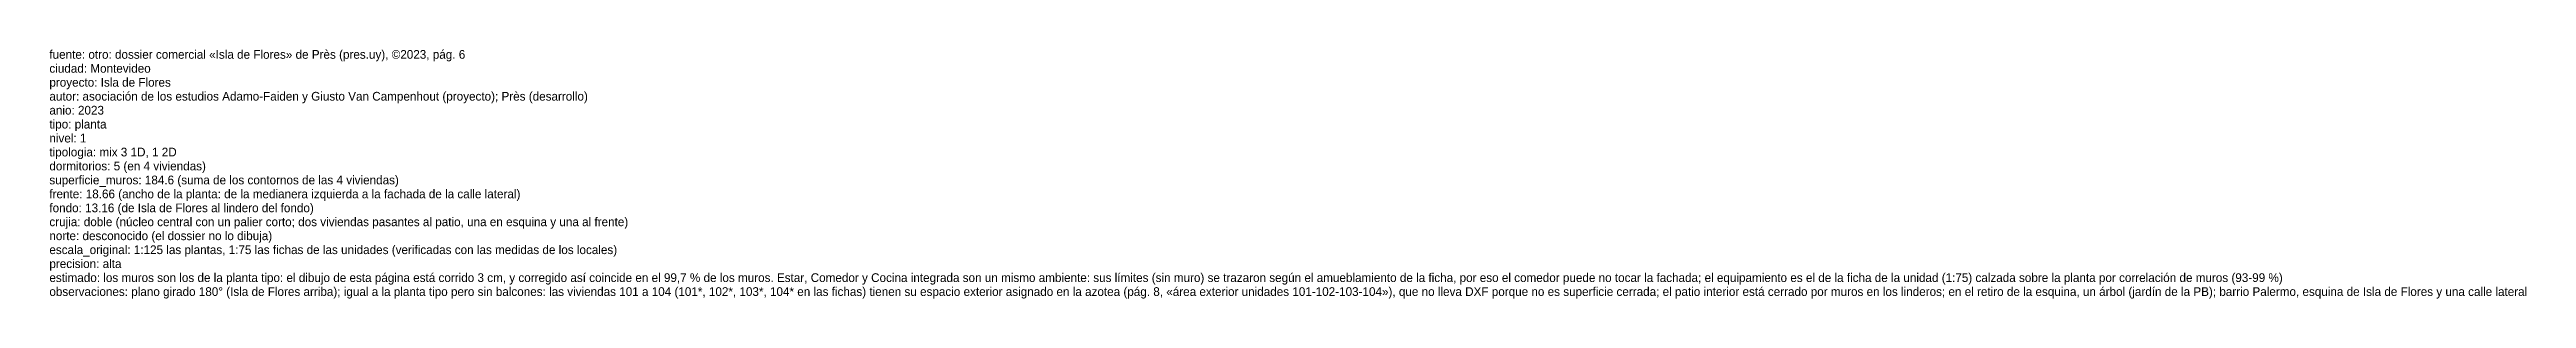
# Model space of a CAD drawing. Header units: metres. Extents: x 1 to 92, y 0 to 14.4.
# Drawn here: x 21.2 to 92, y 7.3 to 14.4 of the extents above; entities that cross this region are included whole.
import ezdxf

# ---------------------------------------------------------------- set-up
doc = ezdxf.new("R2010")
doc.units = ezdxf.units.M
doc.layers.add('Trazo_Datos', color=7, linetype='Continuous')

msp = doc.modelspace()

# ---------------------------------------------------------------- texts
at = {"layer": 'Trazo_Datos'}
for s, p in [('fuente: otro: dossier comercial «Isla de Flores» de Près (pres.uy), ©2023, pág. 6', (21.15, 14.16)), ('ciudad: Montevideo', (21.15, 13.76)), ('proyecto: Isla de Flores', (21.15, 13.36)), ('autor: asociación de los estudios Adamo-Faiden y Giusto Van Campenhout (proyecto); Près (desarrollo)', (21.15, 12.96)), ('anio: 2023', (21.15, 12.56)), ('tipo: planta', (21.15, 12.16)), ('tipologia: mix 3 1D, 1 2D', (21.15, 11.36)), ('nivel: 1', (21.15, 11.76)), ('superficie_muros: 184.6 (suma de los contornos de las 4 viviendas)', (21.15, 10.56)), ('dormitorios: 5 (en 4 viviendas)', (21.15, 10.96)), ('frente: 18.66 (ancho de la planta: de la medianera izquierda a la fachada de la calle lateral)', (21.15, 10.16)), ('fondo: 13.16 (de Isla de Flores al lindero del fondo)', (21.15, 9.76)), ('crujia: doble (núcleo central con un palier corto; dos viviendas pasantes al patio, una en esquina y una al frente)', (21.15, 9.36)), ('norte: desconocido (el dossier no lo dibuja)', (21.15, 8.96)), ('escala_original: 1:125 las plantas, 1:75 las fichas de las unidades (verificadas con las medidas de los locales)', (21.15, 8.56)), ('estimado: los muros son los de la planta tipo: el dibujo de esta página está corrido 3 cm, y corregido así coincide en el 99,7 % de los muros. Estar, Comedor y Cocina integrada son un mismo ambiente: sus límites (sin muro) se trazaron según el amueblamiento de la ficha, por eso el comedor puede no tocar la fachada; el equipamiento es el de la ficha de la unidad (1:75) calzada sobre la planta por correlación de muros (93-99 %)', (21.15, 7.76)), ('precision: alta', (21.15, 8.16)), ('observaciones: plano girado 180° (Isla de Flores arriba); igual a la planta tipo pero sin balcones: las viviendas 101 a 104 (101*, 102*, 103*, 104* en las fichas) tienen su espacio exterior asignado en la azotea (pág. 8, «área exterior unidades 101-102-103-104»), que no lleva DXF porque no es superficie cerrada; el patio interior está cerrado por muros en los linderos; en el retiro de la esquina, un árbol (jardín de la PB); barrio Palermo, esquina de Isla de Flores y una calle lateral', (21.15, 7.36))]:
    msp.add_text(s, height=0.25, dxfattribs=at).set_placement(p)

doc.saveas('drawing.dxf')
